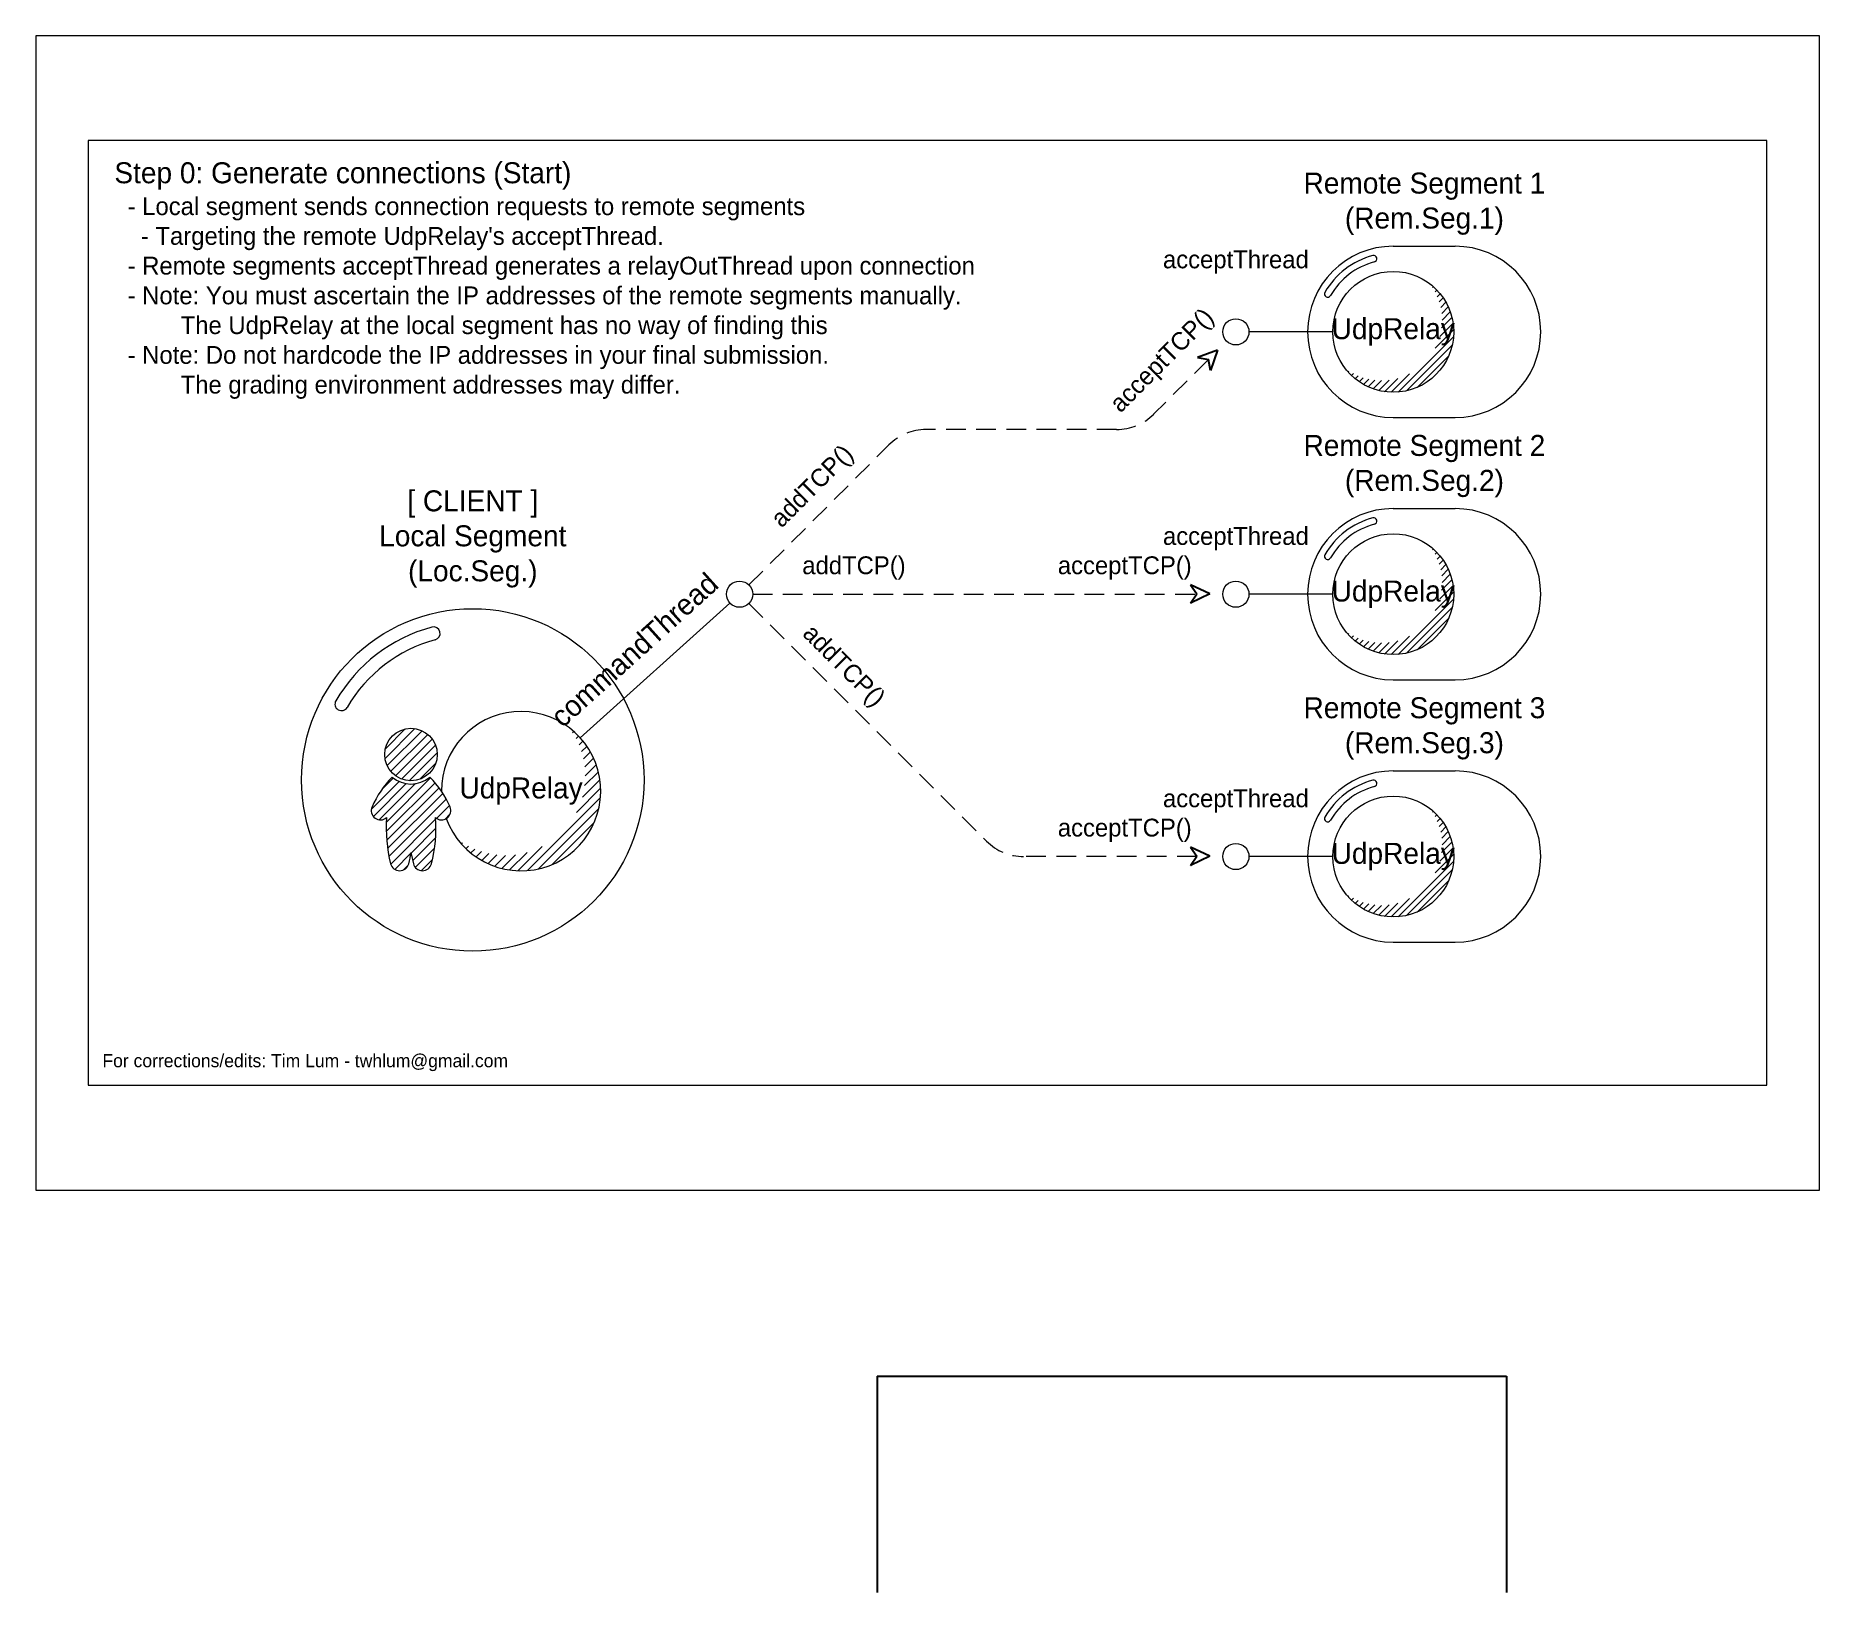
# Model space of a CAD drawing. Header units: inches. Extents: x -17 to 208, y -12 to 39.
# Drawn here: x 105.96 to 122.96, y 24.11 to 38.94 of the extents above; entities that cross this region are included whole.
import ezdxf

# ---------------------------------------------------------------- set-up
doc = ezdxf.new("R2010")
doc.units = ezdxf.units.IN
doc.header["$MEASUREMENT"] = 0
doc.linetypes.add('ACAD_ISO02W100', pattern=[15, 12, -3])
doc.layers.get('0').update_dxf_attribs({"color": 40})
doc.layers.add('NOPLOT', color=46, linetype='Continuous', lineweight=5)
doc.styles.add('Hylian', font='arial.ttf')
doc.linetypes.add('ZIGZAG', pattern='A,0.0001,-0.2,[131,ltypeshp.shx,S=0.2,R=0,X=-0.2,Y=0],-0.4,[131,ltypeshp.shx,S=0.2,R=180,X=0.2,Y=0],-0.2', length=0.8001)

msp = doc.modelspace()

# ---------------------------------------------------------------- texts
at = {"layer": 'NOPLOT', "lineweight": 9, "style": 'Hylian'}
for s, width, insert, char_height, attachment_point in [("{\\fIosevka|b0|i0|c0|p49;\\C40;\\c3266552;Step 0: Generate connections (Start)^J\\H0.85x;  - Local segment sends connection requests to remote segments\\P    - Targeting the remote UdpRelay's acceptThread.\\P  - Remote segments acceptThread generates a relayOutThread upon connection\\P  - Note: You must ascertain the IP addresses of the remote segments manually.\\P          The UdpRelay at the local segment has no way of finding this^J  - Note: Do not hardcode the IP addresses in your final submission.\\P          The grading environment addresses may differ.}", 10.44677, (106.713, 37.734), 0.2, 1), ('{\\fIosevka|b0|i0|c0|p49;\\C40;\\c3266552;Remote Segment 1\\P(Rem.Seg.1)}', 2.1947, (119.199, 37.339), 0.2, 5), ('{\\fIosevka|b0|i0|c0|p49;\\C40;\\c3266552;acceptThread}', 4.17058, (117.402, 36.783), 0.17, 5), ('{\\fIosevka|b0|i0|c0|p49;\\C40;\\c3266552;UdpRelay}', 4.17058, (118.902, 36.118), 0.2, 5), ('{\\fIosevka|b0|i0|c0|p49;\\C40;\\c3266552;Remote Segment 2^J(Rem.Seg.2)}', 2.1947, (119.199, 34.839), 0.2, 5), ('{\\fIosevka|b0|i0|c0|p49;\\C40;\\c3266552;[ CLIENT ]\\PLocal Segment^J(Loc.Seg.)}', 2.1947, (110.129, 34.144), 0.2, 5), ('{\\fIosevka|b0|i0|c0|p49;\\C40;\\c3266552;acceptThread}', 4.17058, (117.402, 34.147), 0.17, 5), ('{\\fIosevka|b0|i0|c0|p49;\\C40;\\c3266552;addTCP()}', 4.17058, (113.762, 33.868), 0.17, 5), ('{\\fIosevka|b0|i0|c0|p49;\\C40;\\c3266552;acceptTCP()}', 4.17058, (116.343, 33.868), 0.17, 5), ('{\\fIosevka|b0|i0|c0|p49;\\C40;\\c3266552;UdpRelay}', 4.17058, (118.902, 33.618), 0.2, 5), ('{\\fIosevka|b0|i0|c0|p49;\\C40;\\c3266552;Remote Segment 3\\P(Rem.Seg.3)}', 2.1947, (119.199, 32.339), 0.2, 5), ('{\\fIosevka|b0|i0|c0|p49;\\C40;\\c3266552;UdpRelay}', 4.17058, (110.589, 31.741), 0.2, 5), ('{\\fIosevka|b0|i0|c0|p49;\\C40;\\c3266552;acceptThread}', 4.17058, (117.402, 31.647), 0.17, 5), ('{\\fIosevka|b0|i0|c0|p49;\\C40;\\c3266552;acceptTCP()}', 4.17058, (116.343, 31.368), 0.17, 5), ('{\\fIosevka|b0|i0|c0|p49;\\C40;\\c3266552;UdpRelay}', 4.17058, (118.902, 31.118), 0.2, 5), ('{\\fIosevka|b0|i0|c0|p49;\\C40;\\c3266552;For corrections/edits: Tim Lum - twhlum@gmail.com}', 10.44677, (106.599, 29.235), 0.125, 1)]:
    msp.add_mtext_dynamic_manual_height_columns(s, width=width, gutter_width=1, heights=[0], dxfattribs=dict(at, insert=insert, char_height=char_height, attachment_point=attachment_point))
at = {"layer": 'NOPLOT', "lineweight": 9, "attachment_point": 5, "style": 'Hylian'}
for s, insert, char_height, rotation in [('{\\fIosevka|b0|i0|c0|p49;\\C40;\\c3266552;acceptTCP()}', (116.711, 35.832), 0.17, 45), ('{\\fIosevka|b0|i0|c0|p49;\\C40;\\c3266552;addTCP()}', (113.378, 34.633), 0.17, 45), ('{\\fIosevka|b0|i0|c0|p49;\\C40;\\c3266552;commandThread}', (111.67, 33.087), 0.2, 42.0194), ('{\\fIosevka|b0|i0|c0|p49;\\C40;\\c3266552;addTCP()}', (113.653, 32.924), 0.17, 315)]:
    msp.add_mtext_dynamic_manual_height_columns(s, width=4.17058, gutter_width=1, heights=[0], dxfattribs=dict(at, insert=insert, char_height=char_height, rotation=rotation))

# ---------------------------------------------------------------- blocks, each defined once
blk = doc.blocks.new('arrow_Head')
for p, q in [((-0.123, 0), (0.06, 0.087)), ((-0.123, 0), (0.06, -0.087)), ((0.06, 0.087), (0, 0)), ((0.06, -0.087), (0, 0))]:
    blk.add_line(p, q)

# ---------------------------------------------------------------- hatches: boundary and pattern name
at = {"layer": 'NOPLOT', "lineweight": 9, "true_color": 0xf8d731}
h = msp.add_hatch(dxfattribs=at)
h.set_pattern_fill('ANSI31', color=40, scale=0.379671)
h.set_pattern_definition([(45, (86.3126, 25.72626), (-0.033558535, 0.033558535), [])])
h.paths.add_polyline_path([(119.25, 36.577, -0.872021), (118.443, 35.77, 1.146762)])
h = msp.add_hatch(dxfattribs=at)
h.set_pattern_fill('ANSI31', color=40, scale=0.379671)
h.set_pattern_definition([(45, (86.3126, 23.22626), (-0.033558535, 0.033558535), [])])
h.paths.add_polyline_path([(119.25, 34.077, -0.872021), (118.443, 33.27, 1.146762)])
h = msp.add_hatch(dxfattribs=at)
h.set_pattern_fill('ANSI31', color=40, scale=0.5)
h.set_pattern_definition([(45, (69.18881, 7.41652), (-0.04419417, 0.04419417), [])])
h.paths.add_polyline_path([(109.79, 32.09, 1), (109.29, 32.09, 1)])
h.paths.add_polyline_path([(109.36, 31.875, 0.09088), (109.169, 31.591, 0.797427), (109.308, 31.488, 0.082164), (109.346, 31.049, 0.777704), (109.518, 31.049, 0.020356), (109.54, 31.157, 0.020356), (109.563, 31.049, 0.777704), (109.735, 31.049, 0.082164), (109.773, 31.488, 0.797427), (109.912, 31.591, 0.09088), (109.721, 31.875, -0.363991)])
h = msp.add_hatch(dxfattribs=at)
h.set_pattern_fill('ANSI31', color=40, scale=0.5)
h.set_pattern_definition([(45, (67.67076, 18.05641), (-0.04419417, 0.04419417), [])])
h.paths.add_polyline_path([(111.047, 32.345, -0.872021), (109.985, 31.283, 1.146762)])
h = msp.add_hatch(dxfattribs=at)
h.set_pattern_fill('ANSI31', color=40, scale=0.379671)
h.set_pattern_definition([(45, (86.3126, 20.72626), (-0.033558535, 0.033558535), [])])
h.paths.add_polyline_path([(119.25, 31.577, -0.872021), (118.443, 30.77, 1.146762)])

# ---------------------------------------------------------------- linework, layer by layer
at = {"lineweight": 9}
for p, q in [((118.902, 36.934), (119.492, 36.934)), ((118.902, 35.302), (119.492, 35.302)), ((118.902, 34.434), (119.492, 34.434)), ((118.902, 32.802), (119.492, 32.802)), ((118.902, 31.934), (119.492, 31.934)), ((118.902, 30.302), (119.492, 30.302))]:
    msp.add_line(p, q, dxfattribs=at)
at = {"linetype": 'ZIGZAG', "lineweight": 9, "ltscale": 0.25}
for p, q in [((118.326, 36.118), (117.527, 36.118)), ((111.153, 32.249), (112.579, 33.534)), ((118.326, 33.618), (117.527, 33.618)), ((118.326, 31.118), (117.527, 31.118))]:
    msp.add_line(p, q, dxfattribs=at)
at = {"linetype": 'ACAD_ISO02W100', "lineweight": 9, "ltscale": 0.015625}
for p, q in [((117.14, 35.855), (116.618, 35.334)), ((112.76, 33.706), (114.095, 35.041)), ((116.265, 35.187), (114.449, 35.187)), ((112.76, 33.529), (115.025, 31.264)), ((112.797, 33.618), (117.029, 33.618)), ((117.148, 33.618), (117.154, 33.618)), ((117.029, 31.118), (115.379, 31.118)), ((117.154, 31.118), (117.148, 31.118))]:
    msp.add_line(p, q, dxfattribs=at)
for p, q in [((113.982, 26.167), (113.982, 24.106)), ((113.982, 26.167), (119.982, 26.167)), ((119.982, 26.167), (119.982, 24.106))]:
    msp.add_line(p, q)
at = {"lineweight": 9}
for points in [[(105.963, 38.94), (105.963, 27.94), (122.963, 27.94), (122.963, 38.94)], [(106.463, 28.94), (122.463, 28.94), (122.463, 37.94), (106.463, 37.94)]]:
    msp.add_lwpolyline(points, close=True, dxfattribs=at)
for centre, radius in [((118.902, 36.118), 0.576), ((117.402, 36.118), 0.125), ((118.902, 33.618), 0.576), ((112.672, 33.618), 0.125), ((117.402, 33.618), 0.125), ((110.129, 31.848), 1.632), ((109.54, 32.09), 0.25), ((118.902, 31.118), 0.576), ((117.402, 31.118), 0.125)]:
    msp.add_circle(centre, radius, dxfattribs=at)
for centre, radius, start, end in [((118.902, 36.118), 0.816, 90, 270), ((119.492, 36.118), 0.816, 270, 90), ((118.902, 36.118), 0.753, 105, 150), ((118.902, 36.118), 0.691, 105, 150), ((118.715, 36.815), 0.0312, 285, 105), ((118.277, 36.479), 0.0312, 150, 330), ((118.902, 33.618), 0.816, 90, 270), ((118.902, 33.618), 0.753, 105, 150), ((118.715, 34.315), 0.0312, 285, 105), ((119.492, 33.618), 0.816, 270, 90), ((118.902, 33.618), 0.691, 105, 150), ((118.277, 33.979), 0.0312, 150, 330), ((110.129, 31.848), 1.507, 105, 150), ((110.129, 31.848), 1.382, 105, 150), ((109.755, 33.244), 0.0625, 285, 105), ((108.878, 32.571), 0.0625, 150, 330), ((110.589, 31.741), 0.759, 200.1291, 180.0813), ((110.037, 31.212), 0.947, 135.6513, 156.4224), ((109.54, 32.09), 0.281, 229.9979, 310.0021), ((109.044, 31.212), 0.947, 23.5776, 44.3487), ((118.902, 31.118), 0.816, 90, 270), ((118.902, 31.118), 0.753, 105, 150), ((118.715, 31.815), 0.0312, 285, 105), ((119.492, 31.118), 0.816, 270, 90), ((118.902, 31.118), 0.691, 105, 150), ((109.25, 31.556), 0.0888, 156.4224, 310.7016), ((110.654, 31.382), 1.35, 175.467, 194.2553), ((108.427, 31.382), 1.35, 345.7447, 4.533), ((109.831, 31.556), 0.0888, 229.2984, 23.5776), ((118.277, 31.479), 0.0312, 150, 330), ((108.21, 31.382), 1.35, 345.7447, 350.4092), ((110.871, 31.382), 1.35, 189.5908, 194.2553), ((109.432, 31.071), 0.0888, 194.2553, 345.7447), ((109.649, 31.071), 0.0888, 194.2553, 345.7447)]:
    msp.add_arc(centre, radius, start, end, dxfattribs=at)
at = {"linetype": 'ACAD_ISO02W100', "lineweight": 9, "ltscale": 0.015625}
for centre, start, end in [((116.265, 35.687), 270, 315), ((114.449, 34.687), 90, 135), ((115.379, 31.618), 225, 270)]:
    msp.add_arc(centre, 0.5, start, end, dxfattribs=at)

# ---------------------------------------------------------------- block references
at = {"lineweight": 9}
for p, rotation in [((117.14, 35.855), 224.9999999999999), ((117.031, 33.621), 180), ((117.031, 31.121), 180)]:
    msp.add_blockref('arrow_Head', p, dxfattribs=dict(at, rotation=rotation))

msp.set_redraw_order([(e.dxf.handle, doc.entitydb.next_handle()) for e in msp.query("TEXT MTEXT ATTDEF DIMENSION ARC_DIMENSION")])  # texts and dimensions are drawn at this point

doc.saveas('drawing.dxf')
